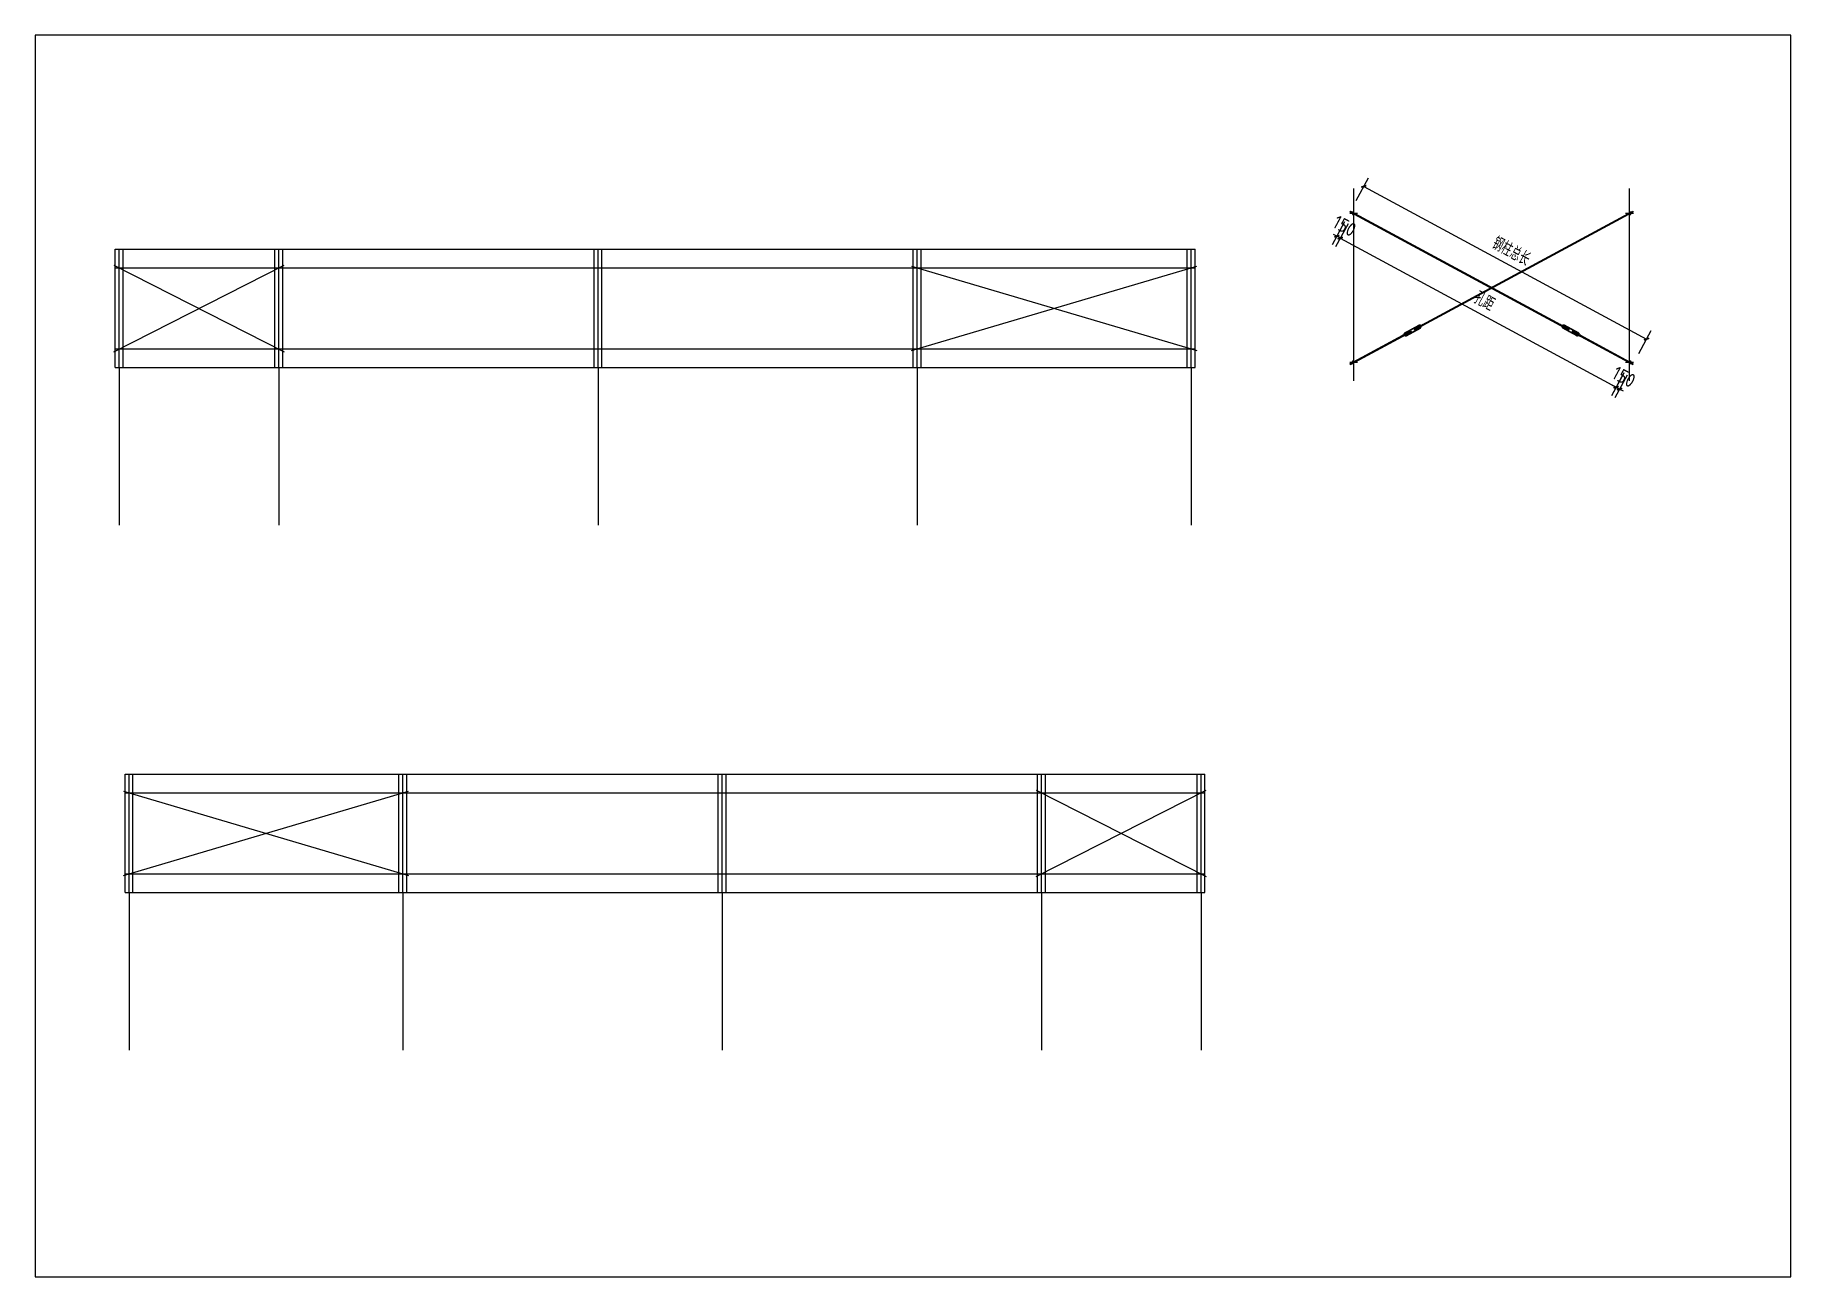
# Model space of a CAD drawing. Extents: x 533809 to 747315, y -17138 to 180511.
# Drawn here: x 640389 to 684939, y -17138 to 14362 of the extents above; entities that cross this region are included whole.
import ezdxf

# ---------------------------------------------------------------- set-up
doc = ezdxf.new("R2010")
doc.units = 0
doc.header["$LTSCALE"] = 1000
doc.header["$MEASUREMENT"] = 0
doc.layers.add('AXIS', color=3, linetype='Continuous')
doc.layers.add('DOTE', color=1, linetype='Continuous')
doc.styles.get("Standard").update_dxf_attribs({"font": 'gbenor.shx', "bigfont": 'gbcbig.shx'})
doc.dimstyles.get("Standard").update_dxf_attribs({"dimscale": 100, "dimtxt": 3.5, "dimasz": 1, "dimexe": 2.5, "dimexo": 3, "dimgap": 1.5, "dimtad": 1, "dimdec": 0, "dimzin": 0, "dimdsep": 46, "dimtxsty": 'Standard', "dimblk": 'ARCHTICK', "dimcen": 0.09, "dimadec": 0, "dimazin": 0, "dimtfac": 1, "dimtdec": 0, "dimtix": 1, "dimtmove": 2, "dimatfit": 3, "dimfxl": 1, "dimtolj": 1, "dimtzin": 0, "dimarcsym": 0})

msp = doc.modelspace()

# ---------------------------------------------------------------- blocks, each defined once
blk = doc.blocks.new('_ArchTick')
at = {"color": 0, "linetype": 'ByBlock', "const_width": 0.4}
blk.add_lwpolyline([(-0.5, -0.5), (0.5, 0.5)], dxfattribs=at)
blk = doc.blocks.new('*D1374')
at = {"color": 0, "lineweight": -2}
for p, q in [((673907, 10165), (674220, 10746)), ((674101, 10526), (681277, 6651)), ((681082, 6290), (681396, 6871))]:
    blk.add_line(p, q, dxfattribs=at)
at = {"layer": 'Defpoints', "color": 0}
for p in [(673764, 9901), (681277, 6651), (680940, 6026)]:
    blk.add_point(p, dxfattribs=at)
at = {"color": 0, "lineweight": -2, "xscale": 100, "yscale": 100, "zscale": 100}
for p, rotation in [((674101, 10526), 151.6309537066674), ((681277, 6651), 331.6309537066674)]:
    blk.add_blockref('_ArchTick', p, dxfattribs=dict(at, rotation=rotation))
at = {"color": 0, "insert": (677848, 8883), "char_height": 350, "attachment_point": 5, "rotation": 331.631}
blk.add_mtext('\\A1;钢柱总长', dxfattribs=at)
blk = doc.blocks.new('*D1375')
at = {"color": 0, "lineweight": -2}
for p, q in [((673703, 9578), (673386, 8991)), ((673505, 9211), (680505, 5431)), ((680703, 5798), (680386, 5211))]:
    blk.add_line(p, q, dxfattribs=at)
at = {"layer": 'Defpoints', "color": 0}
for p in [(673846, 9842), (680846, 6062), (680505, 5431)]:
    blk.add_point(p, dxfattribs=at)
at = {"color": 0, "lineweight": -2, "xscale": 100, "yscale": 100, "zscale": 100}
for p, rotation in [((673505, 9211), 151.6309537067208), ((680505, 5431), 331.6309537067208)]:
    blk.add_blockref('_ArchTick', p, dxfattribs=dict(at, rotation=rotation))
at = {"color": 0, "insert": (677165, 7617), "char_height": 350, "attachment_point": 5, "rotation": 331.631}
blk.add_mtext('\\A1;孔距', dxfattribs=at)
blk = doc.blocks.new('*D1376')
at = {"color": 0, "lineweight": -2}
for p, q in [((673615, 9626), (673299, 9039)), ((673703, 9578), (673387, 8992)), ((673418, 9259), (673330, 9307)), ((673506, 9212), (673418, 9259)), ((673506, 9212), (673594, 9164))]:
    blk.add_line(p, q, dxfattribs=at)
at = {"layer": 'Defpoints', "color": 0}
for p in [(673758, 9890), (673846, 9842), (673418, 9259)]:
    blk.add_point(p, dxfattribs=at)
at = {"color": 0, "lineweight": -2, "xscale": 100, "yscale": 100, "zscale": 100}
for p, rotation in [((673418, 9259), 331.6309537067431), ((673506, 9212), 151.6309537067431)]:
    blk.add_blockref('_ArchTick', p, dxfattribs=dict(at, rotation=rotation))
at = {"color": 0, "insert": (673616, 9522), "char_height": 350, "attachment_point": 5, "rotation": 331.631}
blk.add_mtext('\\A1;150', dxfattribs=at)
blk = doc.blocks.new('*D1377')
at = {"color": 0, "lineweight": -2}
for p, q in [((680698, 5787), (680386, 5211)), ((680505, 5431), (680417, 5478)), ((680786, 5740), (680474, 5163)), ((680505, 5431), (680593, 5383)), ((680593, 5383), (680681, 5336))]:
    blk.add_line(p, q, dxfattribs=at)
at = {"layer": 'Defpoints', "color": 0}
for p in [(680840, 6051), (680928, 6004), (680593, 5383)]:
    blk.add_point(p, dxfattribs=at)
at = {"color": 0, "lineweight": -2, "xscale": 100, "yscale": 100, "zscale": 100}
for p, rotation in [((680505, 5431), 331.6309537066449), ((680593, 5383), 151.6309537066449)]:
    blk.add_blockref('_ArchTick', p, dxfattribs=dict(at, rotation=rotation))
at = {"color": 0, "insert": (680703, 5693), "char_height": 350, "attachment_point": 5, "rotation": 331.631}
blk.add_mtext('\\A1;150', dxfattribs=at)

# ---------------------------------------------------------------- dimensions: what is measured, and where the dimension line sits
for p1, p2, distance, text, picture, middle in [((673764, 9900.7), (680939.9, 6025.6), 710.3, '钢柱总长', '*D1374', (677848.5, 8882.6)), ((673846, 9842.1), (673758, 9889.7), 716.3, '150', '*D1376', (673616.1, 9521.6)), ((673846, 9842.1), (680846, 6062.1), -717.8, '孔距', '*D1375', (677164.9, 7616.7)), ((680840.1, 6051.1), (680928.1, 6003.6), -705.2, '150', '*D1377', (680703.4, 5692.9))]:
    dim = msp.add_aligned_dim(p1=p1, p2=p2, distance=distance, text=text, dimstyle='Standard')
    dim.commit()
    dim.dimension.update_dxf_attribs({"geometry": picture, "text_midpoint": middle})

# ---------------------------------------------------------------- hatches: boundary and pattern name
h = msp.add_hatch()
h.set_pattern_fill('ACAD_ISO04W100', color=256, scale=5, style=0)
h.set_pattern_definition([(0, (-100757.0396, -78171.8873), (0, 3.75), [18, -2.25, 0.375, -2.25])])
h.paths.add_polyline_path([(680846, 6076.4), (680808, 6096.9), (680802, 6085.9), (680846, 6062.1)])
h.paths.add_polyline_path([(680802, 6085.9), (680796.1, 6074.9), (680819.7, 6062.1), (680846, 6062.1)])
h.paths.add_polyline_path([(680846, 6062.1), (680819.7, 6062.1), (680840.1, 6051.1)])
h.paths.add_polyline_path([(680881.2, 6043.1, -0.0796236), (680873.5, 6033.1), (680928.1, 6003.6), (680934, 6014.6)])
h.paths.add_polyline_path([(680885.4, 6055.1, -0.0796236), (680881.2, 6043.1), (680934, 6014.6), (680939.9, 6025.6)])
h.paths.add_polyline_path([(680846, 6062.1), (680840.1, 6051.1), (680846, 6047.9)])
h.paths.add_polyline_path([(680934, 9889.7), (680928.1, 9900.7), (680873.5, 9871.2, -0.0796236), (680881.2, 9861.2)])
h.paths.add_polyline_path([(680939.9, 9878.7), (680934, 9889.7), (680881.2, 9861.2, -0.0796236), (680885.4, 9849.2)])
h.paths.add_polyline_path([(680846, 9842.1), (680819.7, 9842.1), (680796.1, 9829.4), (680802, 9818.4)])
h.paths.add_polyline_path([(680846, 9842.1), (680802, 9818.4), (680808, 9807.4), (680846, 9827.9)])
h.paths.add_polyline_path([(680840.1, 9853.1), (680819.7, 9842.1), (680846, 9842.1)])
h.paths.add_polyline_path([(680846, 9856.4), (680840.1, 9853.1), (680846, 9842.1)])
h.paths.add_polyline_path([(673764, 9900.7), (673758, 9889.7), (673810.8, 9861.2, -0.0796236), (673818.5, 9871.2)])
h.paths.add_polyline_path([(673758, 9889.7), (673752.1, 9878.7), (673806.6, 9849.2, -0.0796236), (673810.8, 9861.2)])
h.paths.add_polyline_path([(673872.3, 9842.1), (673846, 9842.1), (673890, 9818.4), (673895.9, 9829.4)])
h.paths.add_polyline_path([(673846, 9842.1), (673846, 9827.9), (673884.1, 9807.4), (673890, 9818.4)])
h.paths.add_polyline_path([(673851.9, 9853.1), (673846, 9842.1), (673872.3, 9842.1)])
h.paths.add_polyline_path([(673851.9, 9853.1), (673846, 9856.4), (673846, 9842.1)])
h.paths.add_polyline_path([(673890, 6085.9), (673884.1, 6096.9), (673846, 6076.4), (673846, 6062.1)])
h.paths.add_polyline_path([(673895.9, 6074.9), (673890, 6085.9), (673846, 6062.1), (673872.3, 6062.1)])
h.paths.add_polyline_path([(673872.3, 6062.1), (673846, 6062.1), (673851.9, 6051.1)])
h.paths.add_polyline_path([(673846, 6062.1), (673846, 6047.9), (673851.9, 6051.1)])
h.paths.add_polyline_path([(673806.6, 6055.1), (673752.1, 6025.6), (673758, 6014.6), (673810.8, 6043.1, -0.0796236)])
h.paths.add_polyline_path([(673810.8, 6043.1), (673758, 6014.6), (673764, 6003.6), (673818.5, 6033.1, -0.0796236)])
h = msp.add_hatch()
h.set_pattern_fill('ANSI31', color=256, scale=5, style=0)
h.set_pattern_definition([(45, (-100757.04, -78171.887), (-5.612660076, 5.612660076), [])])
h.paths.add_polyline_path([(675502.1, 6993.4, -0.3027756), (675538, 6990), (675547.4, 6995.1, 0.3292444), (675497.4, 7002.2), (675252.1, 6869.8), (675273.2, 6869.8)])
h.paths.add_polyline_path([(675273.2, 6869.8), (675252.1, 6869.8), (675145.4, 6812.1, 0.3292431), (675123.9, 6766.4), (675133.3, 6771.5, -0.3027756), (675150.2, 6803.3)])
h.paths.add_polyline_path([(675431, 6869.8), (675410, 6869.8), (675181.1, 6746.1, -0.3027756), (675145.2, 6749.5), (675135.8, 6744.4, 0.3292444), (675185.8, 6737.3)])
h.paths.add_polyline_path([(675133.3, 6771.5), (675123.9, 6766.4, 0.0747719), (675128.2, 6754.5), (675137, 6759.3, -0.0990195)])
h.paths.add_polyline_path([(675137, 6759.3), (675128.2, 6754.5, 0.0747719), (675135.8, 6744.4), (675145.2, 6749.5, -0.0990195)])
h.paths.add_polyline_path([(675297.6, 6846), (675291.7, 6857), (675133.3, 6771.5, 0.0990195), (675137, 6759.3)])
h.paths.add_polyline_path([(675303.5, 6835), (675297.6, 6846), (675137, 6759.3, 0.0990195), (675145.2, 6749.5)], flags=17)
h.paths.add_polyline_path([(675128.2, 6754.5, -0.0747719), (675123.9, 6766.4), (675027.7, 6714.5), (675033.6, 6703.5)])
h.paths.add_polyline_path([(675135.8, 6744.4, -0.0747719), (675128.2, 6754.5), (675033.6, 6703.5), (675039.6, 6692.5)])
h.paths.add_polyline_path([(675546.2, 6980.2, 0.0990195), (675538, 6990), (675379.6, 6904.5), (675385.6, 6893.5)], flags=17)
h.paths.add_polyline_path([(675549.9, 6968, 0.0990195), (675546.2, 6980.2), (675385.6, 6893.5), (675391.5, 6882.5)])
h.paths.add_polyline_path([(675649.6, 7036.1), (675643.6, 7047.1), (675547.4, 6995.1, -0.0747719), (675555, 6985)])
h.paths.add_polyline_path([(675655.5, 7025.1), (675649.6, 7036.1), (675555, 6985, -0.0747719), (675559.3, 6973.1)])
h.paths.add_polyline_path([(675547.4, 6995.1), (675538, 6990, -0.0990195), (675546.2, 6980.2), (675555, 6985, 0.0747719)])
h.paths.add_polyline_path([(675555, 6985), (675546.2, 6980.2, -0.0990195), (675549.9, 6968), (675559.3, 6973.1, 0.0747719)])
h = msp.add_hatch()
h.set_pattern_fill('ANSI31', color=256, scale=5, style=0)
h.set_pattern_definition([(135, (1455449.056, -78171.887), (5.612660076, 5.612660076), [])])
h.paths.add_polyline_path([(679189.9, 6993.4, 0.3027756), (679154, 6990), (679144.6, 6995.1, -0.3292444), (679194.6, 7002.2), (679439.9, 6869.8), (679418.8, 6869.8)])
h.paths.add_polyline_path([(679418.8, 6869.8), (679439.9, 6869.8), (679546.6, 6812.1, -0.3292431), (679568.1, 6766.4), (679558.7, 6771.5, 0.3027756), (679541.8, 6803.3)])
h.paths.add_polyline_path([(679261, 6869.8), (679282, 6869.8), (679511, 6746.1, 0.3027756), (679546.9, 6749.5), (679556.2, 6744.4, -0.3292444), (679506.2, 6737.3)])
h.paths.add_polyline_path([(679558.7, 6771.5), (679568.1, 6766.4, -0.0747719), (679563.8, 6754.5), (679555, 6759.3, 0.0990195)])
h.paths.add_polyline_path([(679555, 6759.3), (679563.8, 6754.5, -0.0747719), (679556.2, 6744.4), (679546.9, 6749.5, 0.0990195)])
h.paths.add_polyline_path([(679394.4, 6846), (679400.4, 6857), (679558.7, 6771.5, -0.0990195), (679555, 6759.3)])
h.paths.add_polyline_path([(679388.5, 6835), (679394.4, 6846), (679555, 6759.3, -0.0990195), (679546.9, 6749.5)], flags=17)
h.paths.add_polyline_path([(679563.8, 6754.5, 0.0747719), (679568.1, 6766.4), (679664.3, 6714.5), (679658.4, 6703.5)])
h.paths.add_polyline_path([(679556.2, 6744.4, 0.0747719), (679563.8, 6754.5), (679658.4, 6703.5), (679652.5, 6692.5)])
h.paths.add_polyline_path([(679145.8, 6980.2, -0.0990195), (679154, 6990), (679312.4, 6904.5), (679306.4, 6893.5)], flags=17)
h.paths.add_polyline_path([(679142.1, 6968, -0.0990195), (679145.8, 6980.2), (679306.4, 6893.5), (679300.5, 6882.5)])
h.paths.add_polyline_path([(679042.5, 7036.1), (679048.4, 7047.1), (679144.6, 6995.1, 0.0747719), (679137, 6985)])
h.paths.add_polyline_path([(679036.5, 7025.1), (679042.5, 7036.1), (679137, 6985, 0.0747719), (679132.8, 6973.1)])
h.paths.add_polyline_path([(679144.6, 6995.1), (679154, 6990, 0.0990195), (679145.8, 6980.2), (679137, 6985, -0.0747719)])
h.paths.add_polyline_path([(679137, 6985), (679145.8, 6980.2, 0.0990195), (679142.1, 6968), (679132.8, 6973.1, -0.0747719)])

# ---------------------------------------------------------------- linework, layer by layer
at = {"color": 6}
for p, q in [((673746, 9842.1), (673946, 9842.1)), ((680746, 9842.1), (680946, 9842.1)), ((673746, 6062.1), (673946, 6062.1)), ((680746, 6062.1), (680946, 6062.1))]:
    msp.add_line(p, q, dxfattribs=at)
for p, q in [((673752.1, 9878.7), (673764, 9900.7)), ((673752.1, 9878.7), (679300.5, 6882.5)), ((673764, 9900.7), (679312.4, 6904.5)), ((673846, 9892.1), (673836, 9892.1)), ((673836, 9892.1), (673836, 9792.1)), ((673840.1, 9831.1), (673851.9, 9853.1)), ((673846, 9842.1), (673846, 9892.1)), ((673846, 9792.1), (673846, 9842.1)), ((673884.1, 9807.4), (673895.9, 9829.4)), ((675379.6, 6904.5), (680928.1, 9900.7)), ((675391.5, 6882.5), (680939.9, 9878.7)), ((680796.1, 9829.4), (680808, 9807.4)), ((680840.1, 9853.1), (680851.9, 9831.1)), ((680846, 9842.1), (680846, 9892.1)), ((680846, 9892.1), (680856, 9892.1)), ((680846, 9792.1), (680846, 9842.1)), ((680856, 9892.1), (680856, 9792.1)), ((680928.1, 9900.7), (680939.9, 9878.7)), ((673836, 9792.1), (673846, 9792.1)), ((680856, 9792.1), (680846, 9792.1)), ((642388.2, 8526.2), (646705.7, 6332.3)), ((642388.2, 6332.3), (646705.7, 8526.2)), ((662627.7, 8499.5), (669866.2, 6359)), ((662627.7, 6359), (669866.2, 8499.5)), ((642421.9, 8458.3), (669821.9, 8458.3)), ((673752.1, 6025.6), (675291.7, 6857)), ((673764, 6003.6), (675303.5, 6835)), ((675027.7, 6714.5), (675039.6, 6692.5)), ((675145.4, 6812.1), (675497.4, 7002.2)), ((675150.2, 6803.3), (675502.1, 6993.4)), ((675181.1, 6746.1), (675533, 6936.2)), ((675185.8, 6737.3), (675537.8, 6927.4)), ((675291.7, 6857), (675303.5, 6835)), ((675379.6, 6904.5), (675391.5, 6882.5)), ((675643.6, 7047.1), (675655.5, 7025.1)), ((679048.4, 7047.1), (679036.5, 7025.1)), ((679506.2, 6737.3), (679154.2, 6927.4)), ((679511, 6746.1), (679159, 6936.2)), ((679541.8, 6803.3), (679189.9, 6993.4)), ((679546.6, 6812.1), (679194.6, 7002.2)), ((679312.4, 6904.5), (679300.5, 6882.5)), ((679400.4, 6857), (679388.5, 6835)), ((679388.5, 6835), (680928.1, 6003.6)), ((679400.4, 6857), (680939.9, 6025.6)), ((679664.3, 6714.5), (679652.5, 6692.5)), ((642421.9, 6400.3), (669821.9, 6400.3)), ((642421.9, 5930.3), (669821.9, 5930.3)), ((673752.1, 6025.6), (673764, 6003.6)), ((673846, 6112.1), (673836, 6112.1)), ((673836, 6112.1), (673836, 6012.1)), ((673836, 6012.1), (673846, 6012.1)), ((673840.1, 6073.1), (673851.9, 6051.1)), ((673846, 6062.1), (673846, 6112.1)), ((673846, 6012.1), (673846, 6062.1)), ((673884.1, 6096.9), (673895.9, 6074.9)), ((680796.1, 6074.9), (680808, 6096.9)), ((680840.1, 6051.1), (680851.9, 6073.1)), ((680846, 6062.1), (680846, 6112.1)), ((680846, 6112.1), (680856, 6112.1)), ((680846, 6012.1), (680846, 6062.1)), ((680856, 6012.1), (680846, 6012.1)), ((680856, 6112.1), (680856, 6012.1)), ((680928.1, 6003.6), (680939.9, 6025.6)), ((642627.7, -4815.5), (649866.2, -6955.9)), ((642627.7, -6955.9), (649866.2, -4815.5)), ((642671.9, -4856.7), (670071.9, -4856.7)), ((665788.2, -4788.7), (670105.7, -6982.6)), ((665788.2, -6982.6), (670105.7, -4788.7)), ((642671.9, -6914.7), (670071.9, -6914.7)), ((642671.9, -7384.7), (670071.9, -7384.7))]:
    msp.add_line(p, q)
at = {"color": 2}
for p, q in [((642421.9, 8930.3), (669821.9, 8930.3)), ((642671.9, -4384.7), (670071.9, -4384.7))]:
    msp.add_line(p, q, dxfattribs=at)
msp.add_lwpolyline([(640389.1, -17137.7), (684939.1, -17137.7), (684939.1, 14362.3), (640389.1, 14362.3)], close=True)
for centre, radius, start, end in [((673846, 9842.1), 40, 90, 270), ((680846, 9842.1), 40, 270, 90), ((675165.6, 6774.7), 42.5, 118.36905, 298.36958), ((675165.6, 6774.7), 32.5, 118.36905, 298.36965), ((675517.6, 6964.8), 42.5, 298.36867, 118.36945), ((675517.6, 6964.8), 32.5, 298.36905, 118.36905), ((679174.4, 6964.8), 42.5, 61.63055, 241.63133), ((679174.4, 6964.8), 32.5, 61.63095, 241.63095), ((679526.4, 6774.7), 42.5, 241.63042, 61.63095), ((679526.4, 6774.7), 32.5, 241.63035, 61.63095), ((673846, 6062.1), 40, 90, 270), ((680846, 6062.1), 40, 270, 90)]:
    msp.add_arc(centre, radius, start, end)
at = {"layer": 'AXIS'}
for p, q in [((642521.9, 5930.3), (642521.9, 1930.3)), ((646571.9, 5930.3), (646571.9, 1930.3)), ((654671.9, 5930.3), (654671.9, 1930.3)), ((662771.9, 5930.3), (662771.9, 1930.3)), ((669721.9, 5930.3), (669721.9, 1930.3)), ((642771.9, -7384.7), (642771.9, -11384.7)), ((649721.9, -7384.7), (649721.9, -11384.7)), ((657821.9, -7384.7), (657821.9, -11384.7)), ((665921.9, -7384.7), (665921.9, -11384.7)), ((669971.9, -7384.7), (669971.9, -11384.7))]:
    msp.add_line(p, q, dxfattribs=at)
at = {"layer": 'DOTE'}
for p, q in [((673846, 5592.1), (673846, 10473.5)), ((680846, 5592.1), (680846, 10473.5)), ((642521.9, 5930.3), (642521.9, 8930.3)), ((646571.9, 5930.3), (646571.9, 8930.3)), ((654671.9, 5930.3), (654671.9, 8930.3)), ((662771.9, 5930.3), (662771.9, 8930.3)), ((669721.9, 5930.3), (669721.9, 8930.3)), ((642771.9, -7384.7), (642771.9, -4384.7)), ((649721.9, -7384.7), (649721.9, -4384.7)), ((657821.9, -7384.7), (657821.9, -4384.7)), ((665921.9, -7384.7), (665921.9, -4384.7)), ((669971.9, -7384.7), (669971.9, -4384.7))]:
    msp.add_line(p, q, dxfattribs=at)
at = {"layer": 'DOTE', "color": 0}
for p, q in [((642421.9, 5930.3), (642421.9, 8930.3)), ((642621.9, 5930.3), (642621.9, 8930.3)), ((646471.9, 5930.3), (646471.9, 8930.3)), ((646671.9, 5930.3), (646671.9, 8930.3)), ((654571.9, 5930.3), (654571.9, 8930.3)), ((654771.9, 5930.3), (654771.9, 8930.3)), ((662671.9, 5930.3), (662671.9, 8930.3)), ((662871.9, 5930.3), (662871.9, 8930.3)), ((669621.9, 5930.3), (669621.9, 8930.3)), ((669821.9, 5930.3), (669821.9, 8930.3)), ((642671.9, -7384.7), (642671.9, -4384.7)), ((642871.9, -7384.7), (642871.9, -4384.7)), ((649621.9, -7384.7), (649621.9, -4384.7)), ((649821.9, -7384.7), (649821.9, -4384.7)), ((657721.9, -7384.7), (657721.9, -4384.7)), ((657921.9, -7384.7), (657921.9, -4384.7)), ((665821.9, -7384.7), (665821.9, -4384.7)), ((666021.9, -7384.7), (666021.9, -4384.7)), ((669871.9, -7384.7), (669871.9, -4384.7)), ((670071.9, -7384.7), (670071.9, -4384.7))]:
    msp.add_line(p, q, dxfattribs=at)

msp.set_redraw_order([(e.dxf.handle, doc.entitydb.next_handle()) for e in msp.query("TEXT MTEXT ATTDEF DIMENSION ARC_DIMENSION")])  # texts and dimensions are drawn at this point

doc.saveas('drawing.dxf')
